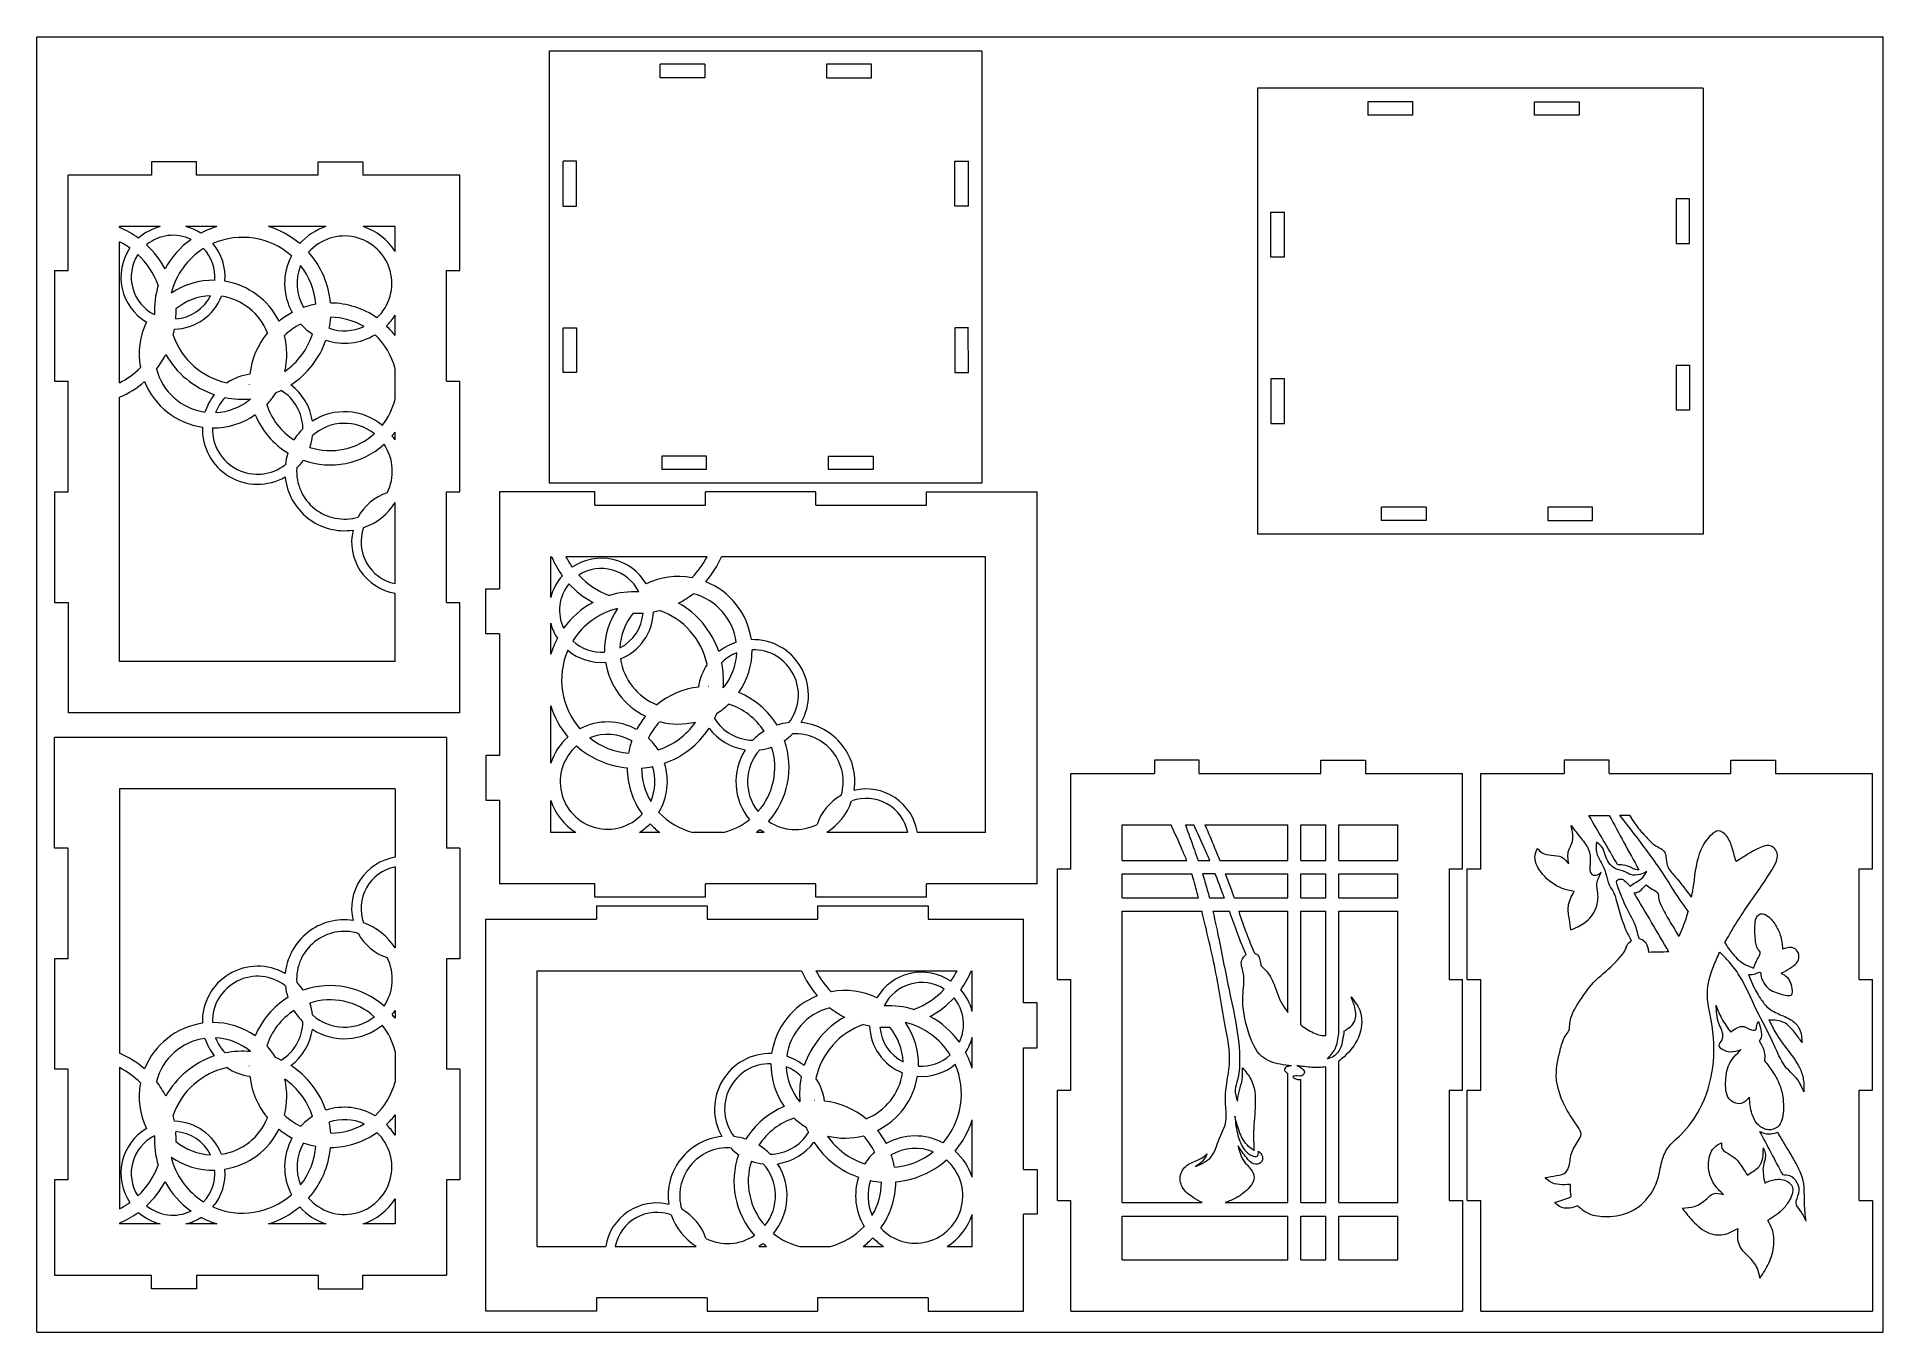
# Model space of a CAD drawing. Header units: millimetres. Extents: x 1000 to 1412, y 617 to 906.
import ezdxf

# ---------------------------------------------------------------- set-up
doc = ezdxf.new("R2010")
doc.units = ezdxf.units.MM

msp = doc.modelspace()

# ---------------------------------------------------------------- linework, layer by layer
at = {"color": 1, "lineweight": 5}
for p, q in [((999.73, 905.7), (1411.73, 905.7)), ((999.73, 616.7), (999.73, 905.7)), ((1411.73, 616.7), (1411.73, 905.7)), ((1272.11, 894.23), (1272.11, 794.78)), ((1371.56, 894.23), (1272.11, 894.23)), ((1371.56, 894.23), (1371.56, 794.78)), ((1306.76, 891.23), (1296.76, 891.23)), ((1296.76, 891.23), (1296.76, 888.23)), ((1306.76, 888.23), (1306.76, 891.23)), ((1333.91, 888.23), (1333.91, 891.23)), ((1333.91, 891.23), (1343.91, 891.23)), ((1343.91, 891.23), (1343.91, 888.23)), ((1306.76, 888.23), (1296.76, 888.23)), ((1343.91, 888.23), (1333.91, 888.23)), ((1368.56, 869.58), (1365.56, 869.58)), ((1365.56, 869.58), (1365.56, 859.58)), ((1368.56, 859.58), (1368.56, 869.58)), ((1275.11, 856.58), (1275.11, 866.58)), ((1275.11, 866.58), (1278.11, 866.58)), ((1278.11, 856.58), (1278.11, 866.58)), ((1365.56, 859.58), (1368.56, 859.58)), ((1278.11, 856.58), (1275.11, 856.58)), ((1365.56, 832.42), (1368.56, 832.42)), ((1365.56, 832.42), (1365.56, 822.42)), ((1368.56, 832.42), (1368.56, 822.42)), ((1278.11, 829.42), (1275.11, 829.42)), ((1275.11, 829.42), (1275.11, 819.42)), ((1278.11, 819.42), (1278.11, 829.42)), ((1368.56, 822.42), (1365.56, 822.42)), ((1275.11, 819.42), (1278.11, 819.42)), ((1299.76, 797.78), (1299.76, 800.78)), ((1309.76, 800.78), (1299.76, 800.78)), ((1309.76, 800.78), (1309.76, 797.78)), ((1336.91, 800.78), (1336.91, 797.78)), ((1346.91, 800.78), (1336.91, 800.78)), ((1346.91, 797.78), (1346.91, 800.78)), ((1309.76, 797.78), (1299.76, 797.78)), ((1336.91, 797.78), (1346.91, 797.78)), ((1371.56, 794.78), (1272.11, 794.78)), ((1259.1, 744.35), (1249.1, 744.35)), ((1249.1, 744.35), (1249.1, 741.35)), ((1259.1, 741.35), (1259.1, 744.35)), ((1286.25, 741.35), (1286.25, 744.35)), ((1286.25, 744.35), (1296.25, 744.35)), ((1296.25, 744.35), (1296.25, 741.35)), ((1350.58, 744.35), (1340.58, 744.35)), ((1340.58, 744.35), (1340.58, 741.35)), ((1350.58, 741.35), (1350.58, 744.35)), ((1377.73, 741.35), (1377.73, 744.35)), ((1377.73, 744.35), (1387.73, 744.35)), ((1387.73, 744.35), (1387.73, 741.35)), ((1230.45, 720.05), (1230.45, 741.35)), ((1230.45, 741.35), (1249.1, 741.35)), ((1259.1, 741.35), (1286.25, 741.35)), ((1296.25, 741.35), (1317.9, 741.35)), ((1317.9, 720.05), (1317.9, 741.35)), ((1321.93, 741.35), (1340.58, 741.35)), ((1321.93, 720.05), (1321.93, 741.35)), ((1350.58, 741.35), (1377.73, 741.35)), ((1387.73, 741.35), (1409.38, 741.35)), ((1409.38, 720.05), (1409.38, 741.35)), ((1241.92, 729.88), (1252.79, 729.88)), ((1241.92, 721.93), (1241.92, 729.88)), ((1256.02, 729.88), (1257.92, 729.88)), ((1260.4, 729.88), (1278.87, 729.88)), ((1278.87, 721.93), (1278.87, 729.88)), ((1281.76, 721.93), (1281.76, 729.88)), ((1281.76, 729.88), (1287.38, 729.88)), ((1287.38, 721.93), (1287.38, 729.88)), ((1290.27, 721.93), (1290.27, 729.88)), ((1290.27, 729.88), (1303.43, 729.88)), ((1303.43, 721.93), (1303.43, 729.88)), ((1241.92, 721.93), (1256.34, 721.93)), ((1258.85, 721.93), (1261.46, 721.93)), ((1263.74, 721.93), (1278.87, 721.93)), ((1281.76, 721.93), (1287.38, 721.93)), ((1290.27, 721.93), (1303.43, 721.93)), ((1227.45, 695.38), (1227.45, 720.05)), ((1227.45, 720.05), (1230.45, 720.05)), ((1241.92, 718.92), (1257.44, 718.92)), ((1241.92, 713.6), (1241.92, 718.92)), ((1262.68, 718.92), (1259.84, 718.92)), ((1264.94, 718.92), (1278.87, 718.92)), ((1278.87, 713.6), (1278.87, 718.92)), ((1281.76, 718.92), (1287.38, 718.92)), ((1281.76, 713.6), (1281.76, 718.92)), ((1287.38, 713.6), (1287.38, 718.92)), ((1290.27, 718.92), (1303.43, 718.92)), ((1290.27, 713.6), (1290.27, 718.92)), ((1303.43, 713.6), (1303.43, 718.92)), ((1314.9, 720.05), (1317.9, 720.05)), ((1314.9, 720.05), (1314.9, 695.38)), ((1318.93, 720.05), (1321.93, 720.05)), ((1318.93, 695.38), (1318.93, 720.05)), ((1406.38, 720.05), (1409.38, 720.05)), ((1406.38, 695.38), (1406.38, 720.05)), ((1241.92, 713.6), (1258.98, 713.6)), ((1261.39, 713.6), (1264.74, 713.6)), ((1266.9, 713.6), (1278.87, 713.6)), ((1281.76, 713.6), (1287.38, 713.6)), ((1290.27, 713.6), (1303.43, 713.6)), ((1241.92, 710.59), (1259.71, 710.59)), ((1241.92, 645.6), (1241.92, 710.59)), ((1262.14, 710.59), (1265.86, 710.59)), ((1267.92, 710.59), (1278.87, 710.59)), ((1278.87, 688.04), (1278.87, 710.59)), ((1281.76, 710.59), (1287.38, 710.59)), ((1281.76, 685.23), (1281.76, 710.59)), ((1287.38, 682.84), (1287.38, 710.59)), ((1290.27, 710.59), (1303.43, 710.59)), ((1290.27, 683.37), (1290.27, 710.59)), ((1303.43, 645.6), (1303.43, 710.59)), ((1227.45, 695.38), (1230.45, 695.38)), ((1230.45, 670.7), (1230.45, 695.38)), ((1314.9, 695.38), (1317.9, 695.38)), ((1317.9, 670.7), (1317.9, 695.38)), ((1318.93, 695.38), (1321.93, 695.38)), ((1321.93, 670.7), (1321.93, 695.38)), ((1406.38, 695.38), (1409.38, 695.38)), ((1409.38, 670.7), (1409.38, 695.38)), ((1287.38, 645.6), (1287.38, 675.88)), ((1290.27, 645.6), (1290.27, 677.17)), ((1278.87, 645.6), (1278.87, 674.43)), ((1281.76, 645.6), (1281.76, 673.03)), ((1227.45, 646.03), (1227.45, 670.7)), ((1227.45, 670.7), (1230.45, 670.7)), ((1314.9, 670.7), (1317.9, 670.7)), ((1314.9, 670.7), (1314.9, 646.03)), ((1318.93, 646.03), (1318.93, 670.7)), ((1318.93, 670.7), (1321.93, 670.7)), ((1406.38, 646.03), (1406.38, 670.7)), ((1406.38, 670.7), (1409.38, 670.7)), ((1227.45, 646.03), (1230.45, 646.03)), ((1230.45, 621.35), (1230.45, 646.03)), ((1241.92, 645.6), (1259.74, 645.6)), ((1264.92, 645.6), (1278.87, 645.6)), ((1281.76, 645.6), (1287.38, 645.6)), ((1290.27, 645.6), (1303.43, 645.6)), ((1314.9, 646.03), (1317.9, 646.03)), ((1317.9, 646.03), (1317.9, 621.35)), ((1318.93, 646.03), (1321.93, 646.03)), ((1321.93, 621.35), (1321.93, 646.03)), ((1406.38, 646.03), (1409.38, 646.03)), ((1409.38, 646.03), (1409.38, 621.35)), ((1241.92, 632.83), (1241.92, 642.59)), ((1241.92, 642.59), (1278.87, 642.59)), ((1278.87, 632.83), (1278.87, 642.59)), ((1281.76, 632.83), (1281.76, 642.59)), ((1281.76, 642.59), (1287.38, 642.59)), ((1287.38, 632.83), (1287.38, 642.59)), ((1290.27, 632.83), (1290.27, 642.59)), ((1290.27, 642.59), (1303.43, 642.59)), ((1303.43, 632.83), (1303.43, 642.59)), ((1241.92, 632.83), (1278.87, 632.83)), ((1281.76, 632.83), (1287.38, 632.83)), ((1290.27, 632.83), (1303.43, 632.83)), ((1230.45, 621.35), (1314.9, 621.35)), ((1230.45, 621.35), (1317.9, 621.35)), ((1321.93, 621.35), (1409.38, 621.35)), ((999.73, 616.7), (1411.73, 616.7))]:
    msp.add_line(p, q, dxfattribs=at)
at = {"lineweight": 5}
for p, q in [((1114.14, 902.59), (1210.59, 902.59)), ((1114.14, 806.14), (1114.14, 902.59)), ((1210.59, 902.59), (1210.59, 806.14)), ((1138.79, 896.59), (1138.79, 899.59)), ((1148.79, 899.59), (1138.79, 899.59)), ((1148.79, 899.59), (1148.79, 896.59)), ((1175.94, 899.59), (1175.94, 896.59)), ((1185.94, 899.59), (1175.94, 899.59)), ((1185.94, 896.59), (1185.94, 899.59)), ((1148.79, 896.59), (1138.79, 896.59)), ((1175.94, 896.59), (1185.94, 896.59)), ((1035.31, 877.86), (1025.31, 877.86)), ((1025.31, 877.86), (1025.31, 874.86)), ((1035.31, 874.86), (1035.31, 877.86)), ((1062.47, 874.86), (1062.47, 877.86)), ((1062.47, 877.86), (1072.47, 877.86)), ((1072.47, 877.86), (1072.47, 874.86)), ((1120.14, 877.95), (1117.14, 877.95)), ((1117.14, 867.95), (1117.14, 877.95)), ((1120.14, 867.95), (1120.14, 877.95)), ((1204.59, 867.95), (1204.59, 877.95)), ((1204.59, 877.95), (1207.59, 877.95)), ((1207.59, 867.95), (1207.59, 877.95)), ((1006.67, 853.55), (1006.67, 874.86)), ((1025.31, 874.86), (1006.67, 874.86)), ((1062.47, 874.86), (1035.31, 874.86)), ((1094.12, 874.86), (1072.47, 874.86)), ((1094.12, 853.55), (1094.12, 874.86)), ((1117.14, 867.95), (1120.14, 867.95)), ((1207.59, 867.95), (1204.59, 867.95)), ((1027.26, 863.38), (1018.14, 863.38)), ((1018.14, 863.19), (1018.14, 863.38)), ((1039.86, 863.38), (1032.94, 863.38)), ((1064.2, 863.38), (1051.42, 863.38)), ((1079.64, 863.38), (1072.5, 863.38)), ((1079.64, 857.81), (1079.64, 863.38)), ((1018.14, 828.51), (1018.14, 860)), ((1003.67, 853.55), (1006.67, 853.55)), ((1003.67, 853.55), (1003.67, 828.88)), ((1091.12, 828.88), (1091.12, 853.55)), ((1091.12, 853.55), (1094.12, 853.55)), ((1079.64, 839.05), (1079.64, 843.59)), ((1117.14, 840.79), (1120.14, 840.79)), ((1117.14, 830.79), (1117.14, 840.79)), ((1120.14, 840.79), (1120.14, 830.79)), ((1207.59, 840.79), (1204.59, 840.79)), ((1204.59, 840.79), (1204.59, 830.79)), ((1207.59, 830.79), (1207.53, 840.79)), ((1003.67, 828.88), (1006.67, 828.88)), ((1006.67, 804.2), (1006.67, 828.88)), ((1079.64, 824.88), (1079.64, 831.65)), ((1091.12, 828.88), (1094.12, 828.88)), ((1094.12, 804.2), (1094.12, 828.88)), ((1120.14, 830.79), (1117.14, 830.79)), ((1204.59, 830.79), (1207.59, 830.79)), ((1018.14, 766.33), (1018.14, 825.32)), ((1079.64, 815.77), (1079.64, 817.48)), ((1149.19, 812.14), (1139.19, 812.14)), ((1139.19, 812.14), (1139.19, 809.14)), ((1149.19, 809.14), (1149.19, 812.14)), ((1176.35, 809.14), (1176.35, 812.14)), ((1176.35, 812.14), (1186.35, 812.14)), ((1186.35, 812.14), (1186.35, 809.14)), ((1149.19, 809.14), (1139.19, 809.14)), ((1186.35, 809.14), (1176.35, 809.14)), ((1003.67, 804.2), (1006.67, 804.2)), ((1003.67, 804.2), (1003.67, 779.53)), ((1091.12, 779.53), (1091.12, 804.2)), ((1091.12, 804.2), (1094.12, 804.2)), ((1124.23, 804.19), (1102.93, 804.19)), ((1102.93, 804.19), (1102.93, 782.54)), ((1210.59, 806.14), (1114.14, 806.14)), ((1124.23, 801.19), (1124.23, 804.19)), ((1148.91, 801.19), (1148.91, 804.19)), ((1173.58, 804.19), (1148.91, 804.19)), ((1173.58, 801.19), (1173.58, 804.19)), ((1198.25, 801.19), (1198.25, 804.19)), ((1198.25, 804.19), (1222.93, 804.19)), ((1222.93, 716.74), (1222.93, 804.19)), ((1222.93, 716.74), (1222.93, 804.19)), ((1079.64, 783.73), (1079.64, 801.8)), ((1124.23, 801.19), (1148.91, 801.19)), ((1173.58, 801.19), (1198.25, 801.19)), ((1114.4, 780.59), (1114.4, 789.71)), ((1114.6, 789.71), (1114.4, 789.71)), ((1149.28, 789.71), (1117.79, 789.71)), ((1211.45, 789.71), (1152.47, 789.71)), ((1211.45, 728.21), (1211.45, 789.71)), ((1003.67, 779.53), (1006.67, 779.53)), ((1006.67, 779.53), (1006.67, 754.86)), ((1079.64, 766.33), (1079.64, 781.58)), ((1091.12, 779.53), (1094.12, 779.53)), ((1094.12, 754.86), (1094.12, 779.53)), ((1099.93, 772.54), (1099.93, 782.54)), ((1099.93, 782.54), (1102.93, 782.54)), ((1114.4, 767.99), (1114.4, 774.91)), ((1102.93, 772.54), (1099.93, 772.54)), ((1102.93, 772.54), (1102.93, 745.38)), ((1079.64, 766.33), (1018.14, 766.33)), ((1094.12, 754.86), (1006.67, 754.86)), ((1094.12, 754.86), (1006.67, 754.86)), ((1114.4, 743.66), (1114.4, 756.43)), ((1091.12, 749.36), (1003.67, 749.36)), ((1003.67, 724.69), (1003.67, 749.36)), ((1091.12, 749.36), (1006.67, 749.36)), ((1091.12, 749.36), (1091.12, 724.69)), ((1102.93, 745.38), (1099.93, 745.38)), ((1099.93, 745.38), (1099.93, 735.38)), ((1079.64, 737.89), (1018.14, 737.89)), ((1018.14, 737.89), (1018.14, 678.9)), ((1079.64, 737.89), (1079.64, 722.64)), ((1099.93, 735.38), (1102.93, 735.38)), ((1102.93, 735.38), (1102.93, 716.74)), ((1114.4, 728.21), (1114.4, 735.35)), ((1119.98, 728.21), (1114.4, 728.21)), ((1138.73, 728.21), (1134.19, 728.21)), ((1152.91, 728.21), (1146.14, 728.21)), ((1162.01, 728.21), (1160.31, 728.21)), ((1194.06, 728.21), (1175.98, 728.21)), ((1211.45, 728.21), (1196.21, 728.21)), ((1006.67, 724.69), (1003.67, 724.69)), ((1006.67, 700.01), (1006.67, 724.69)), ((1094.12, 724.69), (1091.12, 724.69)), ((1094.12, 724.69), (1094.12, 700.01)), ((1079.64, 720.49), (1079.64, 702.41)), ((1124.23, 716.74), (1102.93, 716.74)), ((1124.23, 713.74), (1124.23, 716.74)), ((1148.91, 713.74), (1124.23, 713.74)), ((1148.91, 713.74), (1148.91, 716.74)), ((1173.58, 716.74), (1148.91, 716.74)), ((1173.58, 713.74), (1173.58, 716.74)), ((1198.25, 713.74), (1173.58, 713.74)), ((1198.25, 713.74), (1198.25, 716.74)), ((1222.93, 716.74), (1198.25, 716.74)), ((1099.93, 621.35), (1099.93, 708.81)), ((1099.93, 621.35), (1099.93, 708.81)), ((1099.93, 708.81), (1124.6, 708.81)), ((1124.6, 711.81), (1149.28, 711.81)), ((1124.6, 711.81), (1124.6, 708.81)), ((1149.28, 711.81), (1149.28, 708.81)), ((1149.28, 708.81), (1173.95, 708.81)), ((1173.95, 711.81), (1198.62, 711.81)), ((1173.95, 711.81), (1173.95, 708.81)), ((1198.62, 711.81), (1198.62, 708.81)), ((1198.62, 708.81), (1219.93, 708.81)), ((1219.93, 690.16), (1219.93, 708.81)), ((1006.67, 700.01), (1003.67, 700.01)), ((1003.67, 700.01), (1003.67, 675.34)), ((1094.12, 700.01), (1091.12, 700.01)), ((1091.12, 700.01), (1091.12, 675.34)), ((1111.4, 635.83), (1111.4, 697.33)), ((1111.4, 697.33), (1170.39, 697.33)), ((1173.58, 697.33), (1205.07, 697.33)), ((1208.26, 697.33), (1208.45, 697.33)), ((1208.45, 688.21), (1208.45, 697.33)), ((1079.64, 688.44), (1079.64, 686.74)), ((1222.93, 690.16), (1219.93, 690.16)), ((1222.93, 680.16), (1222.93, 690.16)), ((1208.45, 675.61), (1208.45, 682.53)), ((1219.93, 653), (1219.93, 680.16)), ((1219.93, 680.16), (1222.93, 680.16)), ((1018.14, 675.71), (1018.14, 644.22)), ((1079.64, 679.34), (1079.64, 672.57)), ((1006.67, 675.34), (1003.67, 675.34)), ((1006.67, 650.66), (1006.67, 675.34)), ((1094.12, 675.34), (1091.12, 675.34)), ((1094.12, 675.34), (1094.12, 650.66)), ((1079.64, 665.16), (1079.64, 660.62)), ((1208.45, 651.28), (1208.45, 664.05)), ((1219.93, 653), (1222.93, 653)), ((1222.93, 653), (1222.93, 643)), ((1006.67, 650.66), (1003.67, 650.66)), ((1003.67, 650.66), (1003.67, 629.36)), ((1094.12, 650.66), (1091.12, 650.66)), ((1091.12, 650.66), (1091.12, 629.36)), ((1079.64, 646.41), (1079.64, 640.83)), ((1208.45, 635.83), (1208.45, 642.97)), ((1219.93, 621.35), (1219.93, 643)), ((1222.93, 643), (1219.93, 643)), ((1018.14, 641.03), (1018.14, 640.83)), ((1027.26, 640.83), (1018.14, 640.83)), ((1039.86, 640.83), (1032.94, 640.83)), ((1064.2, 640.83), (1051.42, 640.83)), ((1079.64, 640.83), (1072.5, 640.83)), ((1111.4, 635.83), (1126.65, 635.83)), ((1128.8, 635.83), (1146.88, 635.83)), ((1160.85, 635.83), (1162.55, 635.83)), ((1169.95, 635.83), (1176.72, 635.83)), ((1184.12, 635.83), (1188.66, 635.83)), ((1202.88, 635.83), (1208.45, 635.83)), ((1003.67, 629.36), (1025.31, 629.36)), ((1025.31, 626.36), (1025.31, 629.36)), ((1035.31, 626.36), (1025.31, 626.36)), ((1035.31, 629.36), (1062.47, 629.36)), ((1035.31, 629.36), (1035.31, 626.36)), ((1062.47, 629.36), (1062.47, 626.36)), ((1062.47, 626.36), (1072.47, 626.36)), ((1072.47, 629.36), (1091.12, 629.36)), ((1072.47, 626.36), (1072.47, 629.36)), ((1124.6, 624.35), (1124.6, 621.35)), ((1149.28, 624.35), (1124.6, 624.35)), ((1149.28, 624.35), (1149.28, 621.35)), ((1173.95, 624.35), (1173.95, 621.35)), ((1198.62, 624.35), (1173.95, 624.35)), ((1198.62, 624.35), (1198.62, 621.35)), ((1124.6, 621.35), (1099.93, 621.35)), ((1149.28, 621.35), (1173.95, 621.35)), ((1198.62, 621.35), (1219.93, 621.35))]:
    msp.add_line(p, q, dxfattribs=at)
for centre, radius, start, end in [((1010.27, 844.25), 20.51, 53.7935, 67.4226), ((1030.1, 852.1), 11.63, 104.1236, 131.5984), ((1030.1, 852.1), 9.33, 64.5276, 129.3688), ((1030.1, 852.1), 11.63, 57.5422, 75.8764), ((1045.64, 844.55), 19.7, 107.0624, 118.1614), ((1045.64, 844.55), 19.7, 49.7074, 72.9376), ((1068.35, 850.7), 13.34, 108.136, 138.3163), ((1068.35, 850.7), 10.58, 313.2776, 139.0094), ((1068.35, 850.7), 13.34, 32.1866, 71.864), ((1010.27, 844.25), 17.6, 54.6193, 63.4295), ((1030.1, 852.1), 11.63, 146.0129, 239.438), ((1030.1, 852.1), 9.33, 147.2928, 243.6051), ((1010.27, 844.25), 17.6, 20.0915, 47.0795), ((1010.27, 844.25), 20.51, 28.2452, 47.2568), ((1045.64, 844.55), 19.7, 125.8136, 151.4651), ((1045.64, 844.55), 16.43, 122.0665, 166.0582), ((1030.1, 852.1), 9.33, 355.6035, 43.0107), ((1045.64, 844.55), 16.43, 48.5641, 113.7984), ((1030.1, 852.1), 11.63, 355.4173, 39.9742), ((1045.64, 844.55), 19.7, 5.1761, 41.6369), ((1068.35, 850.7), 13.34, 152.5083, 209.0837), ((1068.35, 850.7), 10.58, 157.8103, 210.5383), ((1045.64, 844.55), 16.43, 5.2363, 38.1573), ((1045.64, 844.55), 19.7, 163.0214, 182.319), ((1039.02, 834.92), 16.47, 88.6722, 124.4511), ((1039.02, 834.92), 16.47, 26.5074, 80.6546), ((1030.1, 852.1), 11.63, 271.5885, 338.4539), ((1030.1, 852.1), 9.33, 273.8181, 333.6195), ((1010.27, 844.25), 20.51, 355.9301, 2.1592), ((1039.02, 834.92), 13.05, 92.4684, 129.2594), ((1039.02, 834.92), 13.05, 21.4146, 81.6315), ((1065.16, 828.26), 18.06, 100.0802, 109.1303), ((1065.16, 828.26), 18.06, 54.6856, 89.668), ((1039.02, 834.92), 16.47, 154.2007, 190.507), ((1065.16, 828.26), 18.06, 117.9767, 129.1377), ((1065.16, 828.26), 14.87, 116.2381, 133.3119), ((1068.35, 850.7), 13.34, 222.961, 237.8184), ((1045.64, 844.55), 19.7, 348.6898, 355.9008), ((1068.35, 850.7), 10.58, 251.3173, 294.4302), ((1065.16, 828.26), 14.87, 59.4351, 89.4816), ((1068.35, 850.7), 13.34, 314.7322, 327.8134), ((1065.16, 828.26), 18.06, 36.6799, 45.8393), ((1010.27, 844.25), 20.51, 345.5865, 349.3934), ((1045.64, 844.55), 16.43, 199.1865, 257.7288), ((1065.16, 828.26), 18.06, 140.7731, 173.1037), ((1039.02, 834.92), 16.47, 346.4952, 14.6537), ((1045.64, 844.55), 16.43, 304.8881, 341.7626), ((1045.64, 844.55), 19.7, 303.19, 340.6193), ((1068.35, 850.7), 13.34, 252.0104, 300.8549), ((1065.16, 828.26), 14.87, 13.1572, 47.5779), ((1010.27, 844.25), 20.51, 321.8743, 332.7051), ((1045.64, 844.55), 19.7, 209.4851, 251.2602), ((1010.27, 844.25), 17.6, 296.5705, 315.5037), ((1010.27, 844.25), 20.51, 292.5774, 311.0387), ((1039.02, 834.92), 16.47, 201.8665, 261.706), ((1039.02, 834.92), 13.05, 194.7741, 262.1149), ((1048.98, 818.21), 12.34, 98.1486, 123.5908), ((1065.16, 828.26), 18.06, 180.2495, 180.4475), ((1048.98, 818.21), 12.34, 141.558, 162.1768), ((1048.98, 818.21), 10.09, 135.8898, 158.6809), ((1039.02, 834.92), 13.05, 272.4798, 310.0165), ((1045.64, 844.55), 19.7, 258.5721, 275.1535), ((1065.16, 828.26), 18.06, 190.6581, 190.6616), ((1039.02, 834.92), 16.47, 316.7774, 328.4051), ((1045.64, 844.55), 19.7, 292.0875, 295.8782), ((1048.98, 818.21), 10.09, 0.3372, 58.5605), ((1048.98, 818.21), 12.34, 8.1803, 52.8922), ((1065.16, 828.26), 14.87, 321.581, 346.8428), ((1039.02, 834.92), 16.47, 269.5729, 304.9238), ((1065.16, 828.26), 18.06, 202.2934, 238.4973), ((1065.16, 828.26), 14.87, 198.1192, 237.0597), ((1068.36, 808.79), 13.27, 50.4206, 122.6277), ((1048.98, 818.21), 12.34, 178.117, 299.9489), ((1048.98, 818.21), 10.09, 178.6719, 307.792), ((1068.36, 808.79), 13.27, 134.4103, 148.22), ((1065.16, 828.26), 14.87, 252.2244, 311.5623), ((1048.98, 818.21), 12.34, 340.5361, 353.2295), ((1068.36, 808.79), 10.68, 51.3558, 131.7746), ((1065.16, 828.26), 18.06, 320.1433, 323.3201), ((1068.36, 808.79), 13.27, 31.7514, 36.5223), ((1068.36, 808.79), 13.27, 162.1184, 173.7189), ((1065.16, 828.26), 18.06, 250.5943, 311.7771), ((1068.36, 808.79), 10.68, 333.146, 34.2047), ((1068.36, 808.79), 10.68, 176.3546, 286.4548), ((1048.98, 818.21), 12.34, 314.8998, 325.5494), ((1068.36, 808.79), 13.27, 185.5015, 278.2971), ((1081.52, 792.99), 11.56, 108.3232, 151.2776), ((1068.36, 808.79), 13.27, 288.8748, 328.2486), ((1081.52, 792.99), 11.56, 166.6596, 260.6458), ((1081.52, 792.99), 9.45, 159.9229, 258.5242), ((1133.53, 797.59), 20.51, 202.5774, 216.2065), ((1133.53, 797.59), 17.6, 206.5705, 215.3807), ((1125.68, 777.75), 11.63, 30.562, 123.9871), ((1125.68, 777.75), 9.33, 26.3949, 122.7072), ((1133.53, 797.59), 17.6, 314.4963, 333.4295), ((1133.53, 797.59), 20.51, 318.9613, 337.4226), ((1125.68, 777.75), 11.63, 138.4016, 165.8764), ((1125.68, 777.75), 9.33, 140.6312, 205.4724), ((1133.53, 797.59), 20.51, 222.7432, 241.7548), ((1133.53, 797.59), 17.6, 222.9205, 249.9085), ((1142.87, 768.84), 16.47, 79.493, 115.7993), ((1142.87, 768.84), 16.47, 8.294, 68.1335), ((1133.24, 762.21), 19.7, 118.5349, 144.1864), ((1133.24, 762.21), 19.7, 87.681, 106.9786), ((1133.53, 797.59), 20.51, 297.2949, 308.1257), ((1133.24, 762.21), 19.7, 18.7398, 60.5149), ((1142.87, 768.84), 13.05, 7.8851, 75.2259), ((1125.68, 777.75), 11.63, 194.1236, 212.4578), ((1133.24, 762.21), 16.43, 103.9418, 147.9335), ((1142.87, 768.84), 16.47, 145.5489, 181.3278), ((1125.68, 777.75), 9.33, 296.3805, 356.1819), ((1142.87, 768.84), 13.05, 140.7406, 177.5316), ((1125.68, 777.75), 11.63, 291.5461, 358.4115), ((1133.53, 797.59), 20.51, 267.8408, 274.0699), ((1133.53, 797.59), 20.51, 280.6066, 284.4135), ((1133.24, 762.21), 16.43, 12.2712, 70.8135), ((1133.24, 762.21), 19.7, 151.8386, 162.9376), ((1125.68, 777.75), 9.33, 226.9893, 274.3965), ((1159.57, 758.87), 12.34, 107.8232, 128.442), ((1159.57, 758.87), 12.34, 330.0511, 91.883), ((1133.24, 762.21), 16.43, 156.2016, 221.4359), ((1125.68, 777.75), 11.63, 230.0258, 274.5827), ((1142.87, 768.84), 13.05, 188.3685, 248.5854), ((1159.57, 758.87), 10.09, 111.3191, 134.1102), ((1142.87, 768.84), 13.05, 319.9835, 357.5202), ((1142.87, 768.84), 16.47, 325.0762, 0.4271), ((1159.57, 758.87), 10.09, 322.208, 91.3281), ((1142.87, 768.84), 16.47, 189.3454, 243.4926), ((1159.57, 758.87), 12.34, 146.4092, 171.8514), ((1133.24, 762.21), 19.7, 354.8465, 11.4279), ((1149.52, 742.69), 18.06, 96.8963, 129.2269), ((1149.52, 742.69), 18.06, 89.5525, 89.7505), ((1149.52, 742.69), 18.06, 79.3384, 79.3419), ((1149.52, 742.69), 18.06, 31.5027, 67.7066), ((1133.24, 762.21), 19.7, 197.0624, 220.2926), ((1149.52, 742.69), 18.06, 140.8623, 152.0233), ((1133.24, 762.21), 19.7, 334.1218, 337.9125), ((1142.87, 768.84), 16.47, 301.5949, 313.2226), ((1149.52, 742.69), 14.87, 32.9403, 71.8808), ((1127.08, 739.5), 13.34, 60.9163, 117.4917), ((1127.08, 739.5), 10.58, 59.4617, 112.1897), ((1149.52, 742.69), 14.87, 136.6881, 153.7619), ((1133.24, 762.21), 16.43, 288.2374, 325.1119), ((1142.87, 768.84), 16.47, 255.3463, 283.5048), ((1133.24, 762.21), 19.7, 289.3807, 326.81), ((1159.57, 758.87), 12.34, 217.1078, 261.8197), ((1159.57, 758.87), 10.09, 211.4395, 269.6628), ((1168.99, 739.5), 13.27, 121.78, 135.5897), ((1168.99, 739.5), 13.27, 96.2811, 107.8816), ((1159.57, 758.87), 12.34, 304.4506, 315.1002), ((1168.99, 739.5), 10.68, 343.5452, 93.6454), ((1168.99, 739.5), 13.27, 351.7029, 84.4985), ((1127.08, 739.5), 13.34, 131.6837, 161.864), ((1127.08, 739.5), 10.58, 130.9906, 316.7224), ((1133.24, 762.21), 19.7, 228.3631, 264.8239), ((1133.24, 762.21), 16.43, 231.8427, 264.7637), ((1149.52, 742.69), 18.06, 160.8697, 169.9198), ((1127.08, 739.5), 13.34, 32.1816, 47.039), ((1168.99, 739.5), 13.27, 147.3723, 219.5794), ((1168.99, 739.5), 10.68, 138.2254, 218.6442), ((1149.52, 742.69), 14.87, 318.4377, 17.7756), ((1159.57, 758.87), 12.34, 276.7705, 289.4639), ((1149.52, 742.69), 18.06, 318.2229, 19.4057), ((1149.52, 742.69), 18.06, 180.332, 215.3144), ((1133.24, 762.21), 19.7, 274.0992, 281.3102), ((1149.52, 742.69), 14.87, 180.5184, 210.5649), ((1127.08, 739.5), 10.58, 335.5698, 18.6827), ((1127.08, 739.5), 13.34, 329.1451, 17.9896), ((1184.8, 726.33), 11.56, 9.3542, 103.3404), ((1127.08, 739.5), 13.34, 198.136, 237.8134), ((1184.8, 726.33), 11.56, 118.7224, 161.6768), ((1168.99, 739.5), 13.27, 301.7514, 341.1252), ((1184.8, 726.33), 9.45, 11.4758, 110.0771), ((1127.08, 739.5), 13.34, 302.1866, 315.2678), ((1149.52, 742.69), 18.06, 224.1607, 233.3201), ((1149.52, 742.69), 14.87, 222.4221, 256.8428), ((1149.52, 742.69), 14.87, 283.1572, 308.419), ((1168.99, 739.5), 10.68, 235.7953, 296.854), ((1149.52, 742.69), 18.06, 306.6799, 309.8567), ((1168.99, 739.5), 13.27, 233.4777, 238.2486), ((1081.52, 711.23), 11.56, 99.3542, 193.3404), ((1081.52, 711.23), 9.45, 101.4758, 200.0771), ((1068.36, 695.43), 13.27, 81.7029, 174.4985), ((1068.36, 695.43), 10.68, 73.5452, 183.6454), ((1081.52, 711.23), 11.56, 208.7224, 251.6768), ((1068.36, 695.43), 13.27, 31.7514, 71.1252), ((1048.98, 686), 12.34, 60.0511, 181.883), ((1068.36, 695.43), 10.68, 325.7953, 26.854), ((1189.33, 705.21), 20.51, 202.5774, 221.0387), ((1189.33, 705.21), 17.6, 206.5705, 225.5037), ((1197.18, 685.37), 11.63, 56.0129, 149.438), ((1189.33, 705.21), 17.6, 324.6193, 333.4295), ((1189.33, 705.21), 20.51, 323.7935, 337.4226), ((1048.98, 686), 10.09, 52.208, 181.3281), ((1068.36, 695.43), 13.27, 186.2811, 197.8816), ((1048.98, 686), 12.34, 34.4506, 45.1002), ((1065.16, 675.95), 18.06, 48.2229, 109.4057), ((1179.99, 676.45), 16.47, 64.2007, 100.507), ((1197.18, 685.37), 9.33, 57.2928, 153.6051), ((1189.33, 705.21), 17.6, 290.0915, 317.0795), ((1197.18, 685.37), 11.63, 14.1236, 41.5984), ((1065.16, 675.95), 18.06, 121.5027, 157.7066), ((1065.16, 675.95), 14.87, 122.9403, 161.8808), ((1068.36, 695.43), 13.27, 211.78, 225.5897), ((1065.16, 675.95), 14.87, 48.4377, 107.7756), ((1048.98, 686), 12.34, 6.7705, 19.4639), ((1068.36, 695.43), 13.27, 323.4777, 328.2486), ((1179.99, 676.45), 16.47, 111.8665, 171.706), ((1179.99, 676.45), 13.05, 104.7741, 172.1149), ((1189.33, 705.21), 20.51, 231.8743, 242.7051), ((1189.62, 669.83), 19.7, 73.0214, 92.319), ((1189.33, 705.21), 20.51, 298.2452, 317.2568), ((1197.18, 685.37), 9.33, 334.5276, 39.3688), ((1039.02, 669.3), 16.47, 98.294, 158.1335), ((1039.02, 669.3), 16.47, 55.0762, 90.4271), ((1048.98, 686), 10.09, 301.4395, 359.6628), ((1048.98, 686), 12.34, 307.1078, 351.8197), ((1068.36, 695.43), 13.27, 237.3723, 309.5794), ((1068.36, 695.43), 10.68, 228.2254, 308.6442), ((1065.16, 675.95), 14.87, 13.1572, 38.419), ((1065.16, 675.95), 18.06, 36.6799, 39.8567), ((1189.62, 669.83), 19.7, 119.4851, 161.2602), ((1189.62, 669.83), 16.43, 109.1865, 167.7288), ((1189.33, 705.21), 20.51, 255.5865, 259.3934), ((1197.18, 685.37), 11.63, 181.5885, 248.4539), ((1189.33, 705.21), 20.51, 265.9301, 272.1592), ((1197.18, 685.37), 9.33, 183.8181, 243.6195), ((1179.99, 676.45), 13.05, 2.4684, 39.2594), ((1189.62, 669.83), 16.43, 32.0665, 76.0582), ((1179.99, 676.45), 16.47, 358.6722, 34.4511), ((1189.62, 669.83), 19.7, 35.8136, 61.4651), ((1039.02, 669.3), 13.05, 97.8851, 165.2259), ((1048.98, 686), 12.34, 197.8232, 218.442), ((1039.02, 669.3), 13.05, 49.9835, 87.5202), ((1048.98, 686), 10.09, 201.3191, 224.1102), ((1039.02, 669.3), 16.47, 31.5949, 43.2226), ((1197.18, 685.37), 11.63, 327.5422, 345.8764), ((1010.27, 659.96), 20.51, 48.9613, 67.4226), ((1010.27, 659.96), 17.6, 44.4963, 63.4295), ((1045.64, 659.67), 19.7, 108.7398, 150.5149), ((1045.64, 659.67), 16.43, 102.2712, 160.8135), ((1045.64, 659.67), 19.7, 84.8465, 101.4279), ((1048.98, 686), 12.34, 236.4092, 261.8514), ((1065.16, 675.95), 18.06, 179.5525, 179.7505), ((1065.16, 675.95), 18.06, 169.3384, 169.3419), ((1045.64, 659.67), 19.7, 64.1218, 67.9125), ((1045.64, 659.67), 19.7, 19.3807, 56.81), ((1163.29, 666.49), 12.34, 88.117, 209.9489), ((1163.29, 666.49), 10.09, 88.6719, 217.792), ((1179.99, 676.45), 16.47, 179.5729, 214.9238), ((1179.99, 676.45), 13.05, 182.4798, 220.0165), ((1163.29, 666.49), 10.09, 45.8898, 68.6809), ((1163.29, 666.49), 12.34, 51.558, 72.1768), ((1197.18, 685.37), 11.63, 265.4173, 309.9742), ((1197.18, 685.37), 9.33, 265.6035, 313.0107), ((1189.62, 669.83), 16.43, 318.5641, 23.7984), ((1189.62, 669.83), 19.7, 17.0624, 28.1614), ((1039.02, 669.3), 16.47, 169.493, 205.7993), ((1010.27, 659.96), 20.51, 27.2949, 38.1257), ((1065.16, 675.95), 18.06, 186.8963, 219.2269), ((1039.02, 669.3), 16.47, 345.3463, 13.5048), ((1045.64, 659.67), 16.43, 18.2374, 55.1119), ((1065.16, 675.95), 14.87, 312.4221, 346.8428), ((1189.62, 669.83), 19.7, 168.5721, 185.1535), ((1163.29, 666.49), 12.34, 8.1486, 33.5908), ((1179.99, 676.45), 13.05, 291.4146, 351.6315), ((1179.99, 676.45), 16.47, 296.5074, 350.6546), ((1173.34, 650.31), 18.06, 100.6581, 100.6616), ((1173.34, 650.31), 18.06, 90.2495, 90.4475), ((1173.34, 650.31), 18.06, 50.7731, 83.1037), ((1010.27, 659.96), 20.51, 10.6066, 14.4135), ((1030.1, 652.11), 11.63, 21.5461, 88.4115), ((1039.02, 669.3), 13.05, 278.3685, 338.5854), ((1065.16, 675.95), 14.87, 226.6881, 243.7619), ((1068.35, 653.52), 13.34, 122.1816, 137.039), ((1068.35, 653.52), 13.34, 59.1451, 107.9896), ((1068.35, 653.52), 10.58, 65.5698, 108.6827), ((1045.64, 659.67), 19.7, 4.0992, 11.3102), ((1065.16, 675.95), 18.06, 314.1607, 323.3201), ((1173.34, 650.31), 18.06, 112.2934, 148.4973), ((1173.34, 650.31), 14.87, 108.1192, 147.0597), ((1179.99, 676.45), 16.47, 226.7774, 238.4051), ((1189.62, 669.83), 19.7, 319.7074, 342.9376), ((1030.1, 652.11), 11.63, 120.562, 213.9871), ((1030.1, 652.11), 9.33, 116.3949, 212.7072), ((1045.64, 659.67), 19.7, 177.681, 196.9786), ((1010.27, 659.96), 20.51, 357.8408, 4.0699), ((1030.1, 652.11), 9.33, 26.3805, 86.1819), ((1039.02, 669.3), 16.47, 279.3454, 333.4926), ((1065.16, 675.95), 18.06, 230.8623, 242.0233), ((1068.35, 653.52), 13.34, 150.9163, 207.4917), ((1068.35, 653.52), 10.58, 220.9906, 46.7224), ((1065.16, 675.95), 18.06, 270.332, 305.3144), ((1065.16, 675.95), 14.87, 270.5184, 300.5649), ((1068.35, 653.52), 13.34, 32.1866, 45.2678), ((1153.86, 647.12), 13.27, 95.5015, 188.2971), ((1153.86, 647.12), 13.27, 72.1184, 83.7189), ((1163.29, 666.49), 10.09, 270.3372, 328.5605), ((1189.62, 669.83), 19.7, 202.0875, 205.8782), ((1179.99, 676.45), 16.47, 256.4952, 284.6537), ((1189.62, 669.83), 16.43, 214.8881, 251.7626), ((1173.34, 650.31), 14.87, 26.2381, 43.3119), ((1173.34, 650.31), 18.06, 27.9767, 39.1377), ((1195.77, 647.12), 13.34, 62.5083, 119.0837), ((1045.64, 659.67), 16.43, 193.9418, 237.9335), ((1039.02, 669.3), 16.47, 235.5489, 271.3278), ((1039.02, 669.3), 13.05, 230.7406, 267.5316), ((1068.35, 653.52), 10.58, 149.4617, 202.1897), ((1045.64, 659.67), 16.43, 321.8427, 354.7637), ((1065.16, 675.95), 18.06, 250.8697, 259.9198), ((1045.64, 659.67), 19.7, 318.3631, 354.8239), ((1153.86, 647.12), 10.68, 86.3546, 196.4548), ((1163.29, 666.49), 12.34, 224.8998, 235.5494), ((1173.34, 650.31), 18.06, 160.5943, 221.7771), ((1153.86, 647.12), 13.27, 44.4103, 58.22), ((1163.29, 666.49), 12.34, 278.1803, 322.8922), ((1189.62, 669.83), 19.7, 213.19, 250.6193), ((1195.77, 647.12), 13.34, 132.961, 147.8184), ((1195.77, 647.12), 10.58, 223.2776, 49.0094), ((1195.77, 647.12), 10.58, 67.8103, 120.5383), ((1173.34, 650.31), 18.06, 10.0802, 19.1303), ((1189.62, 669.83), 16.43, 275.2363, 308.1573), ((1189.62, 669.83), 19.7, 275.1761, 311.6369), ((1195.77, 647.12), 13.34, 18.136, 48.3163), ((1010.27, 659.96), 17.6, 312.9205, 339.9085), ((1030.1, 652.11), 9.33, 316.9893, 4.3965), ((1030.1, 652.11), 11.63, 320.0258, 4.5827), ((1173.34, 650.31), 14.87, 162.2244, 221.5623), ((1163.29, 666.49), 12.34, 250.5361, 263.2295), ((1153.86, 647.12), 10.68, 321.3558, 41.7746), ((1153.86, 647.12), 13.27, 320.4206, 32.6277), ((1195.77, 647.12), 13.34, 162.0104, 210.8549), ((1010.27, 659.96), 20.51, 312.7432, 331.7548), ((1045.64, 659.67), 19.7, 208.5349, 234.1864), ((1045.64, 659.67), 16.43, 246.2016, 311.4359), ((1195.77, 647.12), 10.58, 161.3173, 204.4302), ((1189.62, 669.83), 19.7, 258.6898, 265.9008), ((1173.34, 650.31), 14.87, 329.4351, 359.4816), ((1173.34, 650.31), 18.06, 324.6856, 359.668), ((1010.27, 659.96), 17.6, 296.5705, 305.3807), ((1010.27, 659.96), 20.51, 292.5774, 306.2065), ((1030.1, 652.11), 11.63, 228.4016, 255.8764), ((1030.1, 652.11), 9.33, 230.6312, 295.4724), ((1045.64, 659.67), 19.7, 287.0624, 310.2926), ((1068.35, 653.52), 13.34, 221.6837, 251.864), ((1068.35, 653.52), 13.34, 288.136, 327.8134), ((1138.06, 633.95), 11.56, 76.6596, 170.6458), ((1138.06, 633.95), 9.45, 69.9229, 168.5242), ((1153.86, 647.12), 13.27, 198.8748, 238.2486), ((1138.06, 633.95), 11.56, 18.3232, 61.2776), ((1195.77, 647.12), 13.34, 302.1866, 341.864), ((1030.1, 652.11), 11.63, 284.1236, 302.4578), ((1045.64, 659.67), 19.7, 241.8386, 252.9376), ((1173.34, 650.31), 14.87, 231.581, 256.8428), ((1173.34, 650.31), 14.87, 283.1572, 317.5779), ((1153.86, 647.12), 10.68, 243.146, 304.2047), ((1153.86, 647.12), 13.27, 301.7514, 306.5223), ((1173.34, 650.31), 18.06, 230.1433, 233.3201), ((1173.34, 650.31), 18.06, 306.6799, 315.8393), ((1195.77, 647.12), 13.34, 224.7322, 237.8134)]:
    msp.add_arc(centre, radius, start, end, dxfattribs=at)
at = {"color": 1, "lineweight": 5}
for points, knots in [([(1256.34, 721.93), (1256.01, 722.74), (1254.9, 725.42), (1253.67, 728.05), (1252.79, 729.88)], [71.986135, 71.986135, 71.986135, 71.986135, 74.59726, 80.693571, 80.693571, 80.693571, 80.693571]), ([(1256.02, 729.88), (1256.7, 728.02), (1257.66, 725.38), (1258.58, 722.72), (1258.85, 721.93)], [1.232376, 1.232376, 1.232376, 1.232376, 7.165362, 9.671453, 9.671453, 9.671453, 9.671453]), ([(1261.46, 721.93), (1261.09, 722.83), (1259.95, 725.51), (1258.73, 728.14), (1257.92, 729.88)], [23.07893, 23.07893, 23.07893, 23.07893, 26.027142, 31.789211, 31.789211, 31.789211, 31.789211]), ([(1260.4, 729.88), (1261.12, 728.18), (1262.24, 725.53), (1263.35, 722.88), (1263.74, 721.93)], [0, 0, 0, 0, 5.543305, 8.625592, 8.625592, 8.625592, 8.625592]), ([(1341.61, 721.15), (1341.43, 722.2), (1341.15, 723.89), (1342.87, 726.44), (1342.42, 728.39), (1342.11, 729.71)], [0, 0, 0, 0, 3.057367, 4.901555, 8.726822, 8.726822, 8.726822, 8.726822]), ([(1342.11, 729.71), (1342.84, 728.77), (1344.21, 727), (1346.5, 724.17), (1346.35, 721.4), (1346.21, 718.89), (1347.83, 718.46), (1348.47, 718.99), (1348.83, 719.29)], [0, 0, 0, 0, 3.608847, 6.81112, 10.318776, 12.102973, 13.147053, 14.489167, 14.489167, 14.489167, 14.489167]), ([(1368.22, 710.63), (1367.62, 711.44), (1365.54, 714.3), (1362.81, 718.91), (1358.28, 725.21), (1355.08, 729.33), (1352.98, 732.01)], [1.012729, 1.012729, 1.012729, 1.012729, 4.037119, 11.613559, 17.073882, 27.281712, 27.281712, 27.281712, 27.281712]), ([(1355.13, 732.04), (1355.75, 731.05), (1356.92, 729.18), (1358.99, 727.1), (1360.51, 725.33), (1361.97, 724.73), (1363, 723.96), (1363.4, 722.56), (1363.35, 721.07), (1364.32, 719.33), (1366.01, 717.68), (1367.53, 715.57), (1368.55, 714.25), (1368.93, 713.77)], [0, 0, 0, 0, 3.487417, 6.585351, 8.822798, 10.342349, 11.278303, 12.56292, 14.490216, 15.649988, 18.406888, 21.56804, 23.416187, 23.416187, 23.416187, 23.416187]), ([(1347.75, 725.98), (1347.68, 725.22), (1347.54, 723.6), (1348.89, 721.47), (1349.91, 719.19), (1350.3, 716.68), (1351.72, 714.83), (1352.42, 712.03), (1353.22, 709.34), (1354.28, 706.38), (1355.09, 704.86), (1355.53, 704.03)], [0, 0, 0, 0, 2.225128, 4.751277, 7.270442, 9.761323, 12.210586, 14.05565, 18.329108, 20.667403, 23.477886, 23.477886, 23.477886, 23.477886]), ([(1358.99, 719.45), (1358.51, 719.22), (1357.38, 718.69), (1355.53, 718.49), (1353.92, 719.69), (1351.28, 719.91), (1349.76, 722.46), (1349.28, 724.9), (1348.28, 725.6), (1347.75, 725.98)], [0, 0, 0, 0, 1.623984, 3.753802, 5.116073, 7.442974, 11.257774, 12.87149, 14.739506, 14.739506, 14.739506, 14.739506]), ([(1378.92, 721.68), (1378.64, 722.68), (1378.09, 724.64), (1377.26, 727.19), (1375.09, 729.05), (1372.65, 727.16), (1370.18, 723.37), (1369.68, 718.27), (1369.11, 714.7), (1368.93, 713.77)], [0, 0, 0, 0, 3.117515, 6.064571, 8.275067, 10.080029, 14.153278, 22.053311, 24.901633, 24.901633, 24.901633, 24.901633]), ([(1376.4, 703.59), (1376.56, 703.88), (1378.3, 706.99), (1381.78, 712.36), (1385.8, 717.83), (1389.15, 723.41), (1386.17, 725.71), (1383.34, 724.41), (1381.01, 723.01), (1379.45, 722.01), (1378.92, 721.68)], [79.06347, 79.06347, 79.06347, 79.06347, 80.076955, 89.697947, 97.563429, 102.866045, 104.453388, 107.39524, 111.084994, 112.947401, 112.947401, 112.947401, 112.947401]), ([(1342.77, 714.98), (1341.86, 715.18), (1339.18, 715.78), (1335.83, 718.29), (1333.59, 722.01), (1334.3, 724), (1334.53, 724.64)], [0, 0, 0, 0, 2.775228, 8.170654, 12.363879, 14.343386, 14.343386, 14.343386, 14.343386]), ([(1334.53, 724.64), (1334.88, 724.26), (1335.7, 723.34), (1337.78, 723.09), (1340.12, 722.97), (1341.14, 721.73), (1341.61, 721.15)], [0, 0, 0, 0, 1.509147, 3.577033, 6.036708, 8.178598, 8.178598, 8.178598, 8.178598]), ([(1352.48, 721.03), (1352.91, 721.03), (1353.95, 721.01), (1355.29, 720.56), (1356.36, 719.96), (1356.96, 719.9), (1357.2, 719.87)], [0.512123, 0.512123, 0.512123, 0.512123, 1.797131, 3.627062, 4.702907, 5.417846, 5.417846, 5.417846, 5.417846]), ([(1258.98, 713.6), (1258.6, 715.11), (1258.12, 716.89), (1257.54, 718.65), (1257.44, 718.92)], [63.236953, 63.236953, 63.236953, 63.236953, 67.909663, 68.787606, 68.787606, 68.787606, 68.787606]), ([(1259.84, 718.92), (1260.22, 717.73), (1260.75, 715.96), (1261.24, 714.18), (1261.39, 713.6)], [12.830886, 12.830886, 12.830886, 12.830886, 16.580221, 18.381536, 18.381536, 18.381536, 18.381536]), ([(1264.74, 713.6), (1264.58, 714.01), (1263.9, 715.79), (1263.22, 717.56), (1262.68, 718.92)], [14.129422, 14.129422, 14.129422, 14.129422, 15.444766, 19.841003, 19.841003, 19.841003, 19.841003]), ([(1264.94, 718.92), (1265.33, 717.93), (1266, 716.16), (1266.63, 714.37), (1266.9, 713.6)], [11.858777, 11.858777, 11.858777, 11.858777, 15.06567, 17.536546, 17.536546, 17.536546, 17.536546]), ([(1342.04, 706.44), (1343.09, 706.88), (1345.47, 707.9), (1347.95, 710.96), (1348.25, 714.26), (1347.61, 716.97), (1348.39, 718.45), (1348.83, 719.29)], [0, 0, 0, 0, 3.402884, 7.709286, 10.991774, 13.044202, 15.800041, 15.800041, 15.800041, 15.800041]), ([(1357.27, 704.48), (1357.04, 705.45), (1356.41, 708.11), (1354.22, 711.59), (1352.97, 714.91), (1352.3, 716.64), (1352.17, 717.53), (1352.92, 717.83), (1353.88, 717.72), (1354.59, 716.88), (1355.11, 716.38), (1355.31, 716.19)], [0, 0, 0, 0, 2.986776, 8.143076, 12.261667, 13.373525, 13.997438, 14.551661, 15.455213, 16.796757, 17.641091, 17.641091, 17.641091, 17.641091]), ([(1355.31, 716.19), (1355.7, 716.49), (1356.48, 717.07), (1357.99, 717.83), (1358.62, 718.85), (1358.99, 719.45)], [0.375885, 0.375885, 0.375885, 0.375885, 1.849692, 3.273766, 5.349134, 5.349134, 5.349134, 5.349134]), ([(1342.04, 706.44), (1341.95, 707.2), (1341.73, 708.95), (1341.13, 711.95), (1342.2, 713.92), (1342.77, 714.98)], [0, 0, 0, 0, 2.321804, 5.329386, 8.817798, 8.817798, 8.817798, 8.817798]), ([(1356.17, 714.73), (1356.58, 714.76), (1357.41, 714.91), (1358.18, 715.79), (1358.66, 716.31), (1358.84, 716.52)], [0.517135, 0.517135, 0.517135, 0.517135, 1.710068, 3.027906, 3.850954, 3.850954, 3.850954, 3.850954]), ([(1358.84, 716.52), (1359.26, 716.18), (1360.12, 715.5), (1361.6, 714.88), (1361.6, 713.17), (1362.55, 710.98), (1364.25, 708.12), (1365.55, 705.98), (1366.18, 704.96)], [0, 0, 0, 0, 1.679704, 3.377411, 4.046457, 6.553698, 10.463992, 14.051362, 14.051362, 14.051362, 14.051362]), ([(1258.31, 653.67), (1259.63, 654.25), (1262.3, 655.42), (1263.34, 659.81), (1265.5, 663.44), (1264.84, 667.65), (1265.07, 671.87), (1266.42, 677.81), (1264.62, 685.97), (1263, 697.14), (1260.93, 705.48), (1259.77, 710.37), (1259.71, 710.59)], [0, 0, 0, 0, 4.075017, 8.263023, 12.673896, 16.419754, 20.556693, 25.413851, 34.440791, 45.102518, 59.451252, 60.150878, 60.150878, 60.150878, 60.150878]), ([(1262.14, 710.59), (1262.52, 709), (1263.8, 703.19), (1265.84, 692.09), (1268.49, 681.17), (1267.99, 673.61), (1266.85, 670.68), (1267.36, 669.07), (1267.63, 668.21)], [21.474871, 21.474871, 21.474871, 21.474871, 26.386782, 39.308266, 55.451668, 59.628358, 61.920994, 64.545262, 64.545262, 64.545262, 64.545262]), ([(1269.57, 700.93), (1269.25, 701.72), (1267.99, 704.57), (1266.8, 708.01), (1266.04, 710.1), (1265.86, 710.59)], [0, 0, 0, 0, 4.252423, 9.356397, 10.924472, 10.924472, 10.924472, 10.924472]), ([(1267.92, 710.59), (1268.5, 708.9), (1269.57, 705.8), (1270.78, 702.75), (1271.34, 701.36)], [20.708426, 20.708426, 20.708426, 20.708426, 26.065695, 30.557793, 30.557793, 30.557793, 30.557793]), ([(1368.22, 710.63), (1368.08, 710.14), (1367.51, 708.22), (1366.75, 706.35), (1366.18, 704.96)], [28.126505, 28.126505, 28.126505, 28.126505, 29.676192, 34.164794, 34.164794, 34.164794, 34.164794]), ([(1382.79, 697.93), (1383, 698.43), (1383.39, 699.35), (1383.95, 700.39), (1384.52, 701.38), (1383.44, 702.47), (1383.15, 704.68), (1383.06, 707.15), (1383.3, 709.42), (1384.73, 710.33), (1386.43, 709.34), (1387.77, 707.61), (1389.03, 705.1), (1389.21, 703.21), (1389.31, 702.16)], [0, 0, 0, 0, 1.612752, 2.944889, 3.734991, 4.627836, 6.954606, 10.271097, 12.318182, 13.212927, 14.84904, 17.429598, 19.939391, 23.086469, 23.086469, 23.086469, 23.086469]), ([(1279.73, 676.14), (1278.88, 676.22), (1276.57, 676.42), (1272.13, 678.02), (1269.72, 684.28), (1268.32, 690.71), (1269.54, 695.98), (1268.07, 699.43), (1269.17, 700.53), (1269.57, 700.93)], [0, 0, 0, 0, 2.561504, 6.992813, 13.203952, 21.27734, 26.568482, 29.371107, 30.944581, 30.944581, 30.944581, 30.944581]), ([(1271.34, 701.36), (1271.63, 701.21), (1272.3, 700.89), (1272.72, 699.72), (1272.84, 698.9), (1272.9, 698.47)], [0, 0, 0, 0, 0.958181, 2.153024, 3.47368, 3.47368, 3.47368, 3.47368]), ([(1336.3, 651.18), (1337.13, 651.32), (1338.69, 651.57), (1340.87, 651.98), (1341.9, 653.98), (1341.87, 656.58), (1343.32, 658.81), (1344.68, 660.87), (1343.13, 663.3), (1340.48, 666.93), (1338.1, 673.24), (1339.51, 679.02), (1340.44, 682.53), (1341.74, 683.91), (1341.77, 685.11), (1341.96, 687.26), (1344.01, 690.6), (1346.96, 694.95), (1350.82, 697.89), (1353.15, 700.43), (1354.28, 701.88), (1354.55, 703.23), (1355.17, 703.74), (1355.53, 704.03)], [0, 0, 0, 0, 2.575934, 4.873401, 5.982948, 9.01297, 12.393702, 14.019234, 15.705327, 20.163549, 28.243924, 34.423877, 37.759327, 39.003367, 39.796184, 41.247742, 45.498918, 51.138598, 57.055603, 59.848792, 61.516292, 62.472547, 63.829471, 63.829471, 63.829471, 63.829471]), ([(1343.62, 644.87), (1344.26, 644.31), (1345.9, 642.85), (1350.03, 642.27), (1355.07, 642.9), (1359.4, 646.26), (1361.62, 650.56), (1362.13, 654.46), (1363.53, 658.17), (1367.49, 661.24), (1371.6, 667.07), (1374.39, 675.98), (1373.84, 684.84), (1371.98, 692.34), (1373.48, 697.52), (1374.78, 700.42), (1375.29, 701.46)], [0, 0, 0, 0, 2.507138, 6.481369, 11.950614, 17.438815, 22.147355, 26.095981, 29.216819, 33.711341, 40.750612, 50.393852, 61.032562, 67.078474, 73.190852, 76.664081, 76.664081, 76.664081, 76.664081]), ([(1359.48, 701.43), (1359.43, 701.75), (1359.31, 702.59), (1358.74, 703.94), (1357.75, 704.3), (1357.27, 704.48)], [0, 0, 0, 0, 0.98172, 2.556576, 4.030848, 4.030848, 4.030848, 4.030848]), ([(1394.01, 670.31), (1393.72, 671.06), (1392.85, 673.28), (1389.32, 675.92), (1387.11, 681.93), (1383.32, 688.45), (1380.71, 695.01), (1377.62, 699.16), (1376.02, 700.76), (1375.29, 701.46)], [0, 0, 0, 0, 2.391438, 7.072521, 12.564798, 21.17391, 29.795047, 33.548999, 36.594477, 36.594477, 36.594477, 36.594477]), ([(1376.4, 703.59), (1376.95, 702.69), (1378.23, 700.8), (1380.46, 698.81), (1382.2, 698.15), (1382.79, 697.93)], [1.770722, 1.770722, 1.770722, 1.770722, 4.939482, 8.600981, 10.480176, 10.480176, 10.480176, 10.480176]), ([(1389.02, 696.76), (1389.68, 697.12), (1391.08, 697.9), (1392.97, 699.3), (1393.02, 701.35), (1391.87, 702.62), (1390.43, 702.49), (1389.64, 702.26), (1389.31, 702.16)], [0, 0, 0, 0, 2.300972, 4.914857, 6.38509, 7.944599, 9.383962, 10.425807, 10.425807, 10.425807, 10.425807]), ([(1272.9, 698.47), (1273.29, 698.02), (1274.76, 696.78), (1275.91, 694.17), (1276.78, 691.44), (1277.79, 689.51), (1278.55, 688.44), (1278.87, 688.04)], [0, 0, 0, 0, 2.045426, 5.741029, 8.2907, 10.682413, 12.218195, 12.218195, 12.218195, 12.218195]), ([(1381.69, 696.47), (1382.22, 696.47), (1383.04, 696.47), (1384.45, 697.27), (1384.46, 696), (1384.86, 694.89), (1386.21, 692.92), (1388.55, 692.2), (1390.26, 691.75), (1391.41, 691.78), (1391.59, 693.26), (1391.23, 694.46), (1390.51, 695.81), (1389.66, 696.34), (1389.14, 696.68), (1389.02, 696.76)], [0, 0, 0, 0, 1.740735, 2.705153, 3.345305, 4.696406, 6.582766, 10.101261, 11.555774, 12.143377, 13.154267, 15.125503, 16.171696, 17.588564, 18.040965, 18.040965, 18.040965, 18.040965]), ([(1381.69, 696.47), (1381.97, 695.74), (1382.67, 693.88), (1384.12, 691.39), (1386.02, 688.8), (1388.72, 687.5), (1391.41, 686.47), (1393.47, 684.25), (1393.58, 682.34), (1393.64, 681.32)], [0, 0, 0, 0, 2.322998, 5.963227, 8.646893, 11.775458, 14.730403, 17.302039, 20.291866, 20.291866, 20.291866, 20.291866]), ([(1292.99, 691.54), (1293.84, 690.42), (1295.84, 687.79), (1295.11, 682.22), (1292.45, 678.99), (1290.68, 677.47), (1290.27, 677.17)], [0, 0, 0, 0, 4.10336, 9.674493, 15.060091, 16.547002, 16.547002, 16.547002, 16.547002]), ([(1291.42, 683.89), (1291.42, 683.89), (1292.42, 684.43), (1294.29, 685.8), (1294.01, 689.05), (1293.32, 690.75), (1292.99, 691.54)], [26.629118, 26.629118, 26.629118, 26.629118, 26.637118, 29.903419, 32.871213, 35.468621, 35.468621, 35.468621, 35.468621]), ([(1374.41, 689.68), (1374.47, 688.31), (1374.58, 685.89), (1376.16, 683.37), (1375.72, 681.67), (1374.68, 680.72), (1376.06, 679.57), (1377.78, 679.02), (1379.25, 679.47), (1380.08, 679.73)], [0, 0, 0, 0, 4.115067, 7.262956, 8.016742, 9.378746, 10.468085, 12.372571, 14.889714, 14.889714, 14.889714, 14.889714]), ([(1374.41, 689.68), (1374.8, 688.68), (1375.62, 686.51), (1376.99, 684.63), (1377.72, 683.61)], [0, 0, 0, 0, 3.20182, 6.937247, 6.937247, 6.937247, 6.937247]), ([(1281.76, 685.23), (1282.21, 684.9), (1283.59, 683.97), (1285.46, 682.98), (1286.97, 682.84), (1287.38, 682.84)], [16.252308, 16.252308, 16.252308, 16.252308, 17.923785, 21.222923, 22.435465, 22.435465, 22.435465, 22.435465]), ([(1377.72, 683.61), (1378.16, 683.98), (1379.02, 684.71), (1380.7, 685.08), (1381.82, 684.29), (1382.65, 684.01), (1383.51, 684.09), (1383.43, 685.18), (1383.75, 685.75), (1383.91, 686.03)], [0, 0, 0, 0, 1.73168, 3.359222, 4.682032, 5.648788, 5.990258, 7.050415, 8.04146, 8.04146, 8.04146, 8.04146]), ([(1383.91, 686.03), (1384.11, 685.39), (1384.48, 684.22), (1384.72, 682.6), (1384.26, 681.87), (1384.1, 681.61)], [0, 0, 0, 0, 2.063003, 3.711485, 4.599271, 4.599271, 4.599271, 4.599271]), ([(1393.64, 681.32), (1393.1, 682.07), (1391.95, 683.7), (1389.74, 686.24), (1387.43, 686.31), (1386.24, 686.35)], [0, 0, 0, 0, 2.820323, 6.053338, 9.454093, 9.454093, 9.454093, 9.454093]), ([(1386.24, 686.35), (1386.73, 685.36), (1387.92, 682.94), (1390.58, 679.39), (1393.26, 675.99), (1394.11, 672.65), (1394.04, 671.02), (1394.01, 670.31)], [0, 0, 0, 0, 3.299297, 8.076822, 13.320812, 16.070096, 18.192298, 18.192298, 18.192298, 18.192298]), ([(1291.42, 683.89), (1291.33, 683.21), (1291.15, 681.98), (1290.76, 679.91), (1289.51, 678.22), (1288.19, 677.77), (1287.71, 677.6)], [1.115429, 1.115429, 1.115429, 1.115429, 3.179378, 4.827205, 7.434872, 8.951587, 8.951587, 8.951587, 8.951587]), ([(1287.71, 677.6), (1288.37, 678.34), (1289.83, 679.97), (1290.12, 682.17), (1290.27, 683.37)], [0, 0, 0, 0, 2.899238, 6.445872, 6.445872, 6.445872, 6.445872]), ([(1384.1, 681.61), (1384.34, 681.24), (1384.91, 680.38), (1385.37, 678.85), (1385.31, 677.73), (1385.28, 677.21)], [0, 0, 0, 0, 1.325331, 3.096548, 4.664088, 4.664088, 4.664088, 4.664088]), ([(1279.73, 676.14), (1279.54, 676.1), (1279.08, 676.01), (1278.41, 675.91), (1277.99, 675.26), (1278.37, 674.71), (1278.71, 674.51), (1278.87, 674.43)], [0, 0, 0, 0, 0.585012, 1.403889, 1.938837, 2.573136, 3.117369, 3.117369, 3.117369, 3.117369]), ([(1280.87, 676.16), (1281.32, 675.97), (1282.03, 675.66), (1282.79, 674.74), (1282.16, 673.77), (1281.28, 673.86), (1279.64, 673.86), (1280.55, 673.16), (1281.14, 673.06), (1281.57, 673.04), (1281.76, 673.03)], [0, 0, 0, 0, 1.484795, 2.360586, 3.071317, 4.295611, 5.339235, 5.951071, 6.695615, 7.273371, 7.273371, 7.273371, 7.273371]), ([(1287.38, 675.88), (1286.37, 675.7), (1284.12, 675.69), (1282, 676), (1280.87, 676.16)], [19.761275, 19.761275, 19.761275, 19.761275, 22.818586, 26.24866, 26.24866, 26.24866, 26.24866]), ([(1381.9, 669.12), (1381.34, 668.5), (1380.2, 667.25), (1376.75, 668.32), (1376.45, 672.44), (1376.86, 675.86), (1378.5, 678.25), (1379.54, 679.23), (1380.08, 679.73)], [0, 0, 0, 0, 2.325652, 4.715616, 8.808678, 13.048732, 15.10302, 17.322656, 17.322656, 17.322656, 17.322656]), ([(1385.28, 677.21), (1385.92, 676.4), (1387.32, 674.61), (1389.26, 670.93), (1389.72, 666.73), (1389.02, 662.44), (1385.97, 661.5), (1383.6, 662.85), (1382.16, 665.65), (1381.99, 667.86), (1381.9, 669.12)], [0, 0, 0, 0, 3.108099, 6.817896, 12.204832, 16.03053, 18.149909, 20.661328, 23.534282, 27.27451, 27.27451, 27.27451, 27.27451]), ([(1267.63, 668.21), (1267.75, 669.01), (1268.01, 670.65), (1268.88, 673.05), (1268.8, 674.77), (1268.75, 675.63)], [0, 0, 0, 0, 2.435736, 4.991256, 7.549119, 7.549119, 7.549119, 7.549119]), ([(1268.75, 675.63), (1269.45, 674.84), (1271.46, 672.55), (1271.83, 667.28), (1271.1, 662.05), (1271.27, 658.64), (1271.34, 657.2)], [0, 0, 0, 0, 3.125379, 8.972744, 14.857054, 19.16, 19.16, 19.16, 19.16]), ([(1271.34, 657.2), (1270.92, 657.5), (1269.52, 658.47), (1267.99, 661.19), (1267.38, 663.59), (1267.06, 664.85)], [0, 0, 0, 0, 1.540546, 5.079797, 8.981182, 8.981182, 8.981182, 8.981182]), ([(1267.06, 664.85), (1267.21, 663.42), (1267.49, 660.81), (1268.84, 657.57), (1270.43, 656.16), (1272.3, 655.61), (1272.31, 656.61), (1272.32, 657.1)], [0, 0, 0, 0, 4.337009, 7.920577, 9.909671, 11.122519, 12.314391, 12.314391, 12.314391, 12.314391]), ([(1384.18, 661.49), (1384.58, 661.3), (1385.37, 660.94), (1386.8, 660.86), (1387.71, 661.14), (1388.21, 661.29)], [0, 0, 0, 0, 1.301768, 2.615419, 4.162432, 4.162432, 4.162432, 4.162432]), ([(1394.56, 641.42), (1394.39, 642.73), (1394, 645.71), (1394.31, 649.37), (1393.32, 652.47), (1392.11, 654.72), (1390.72, 657.12), (1389.35, 659.3), (1388.58, 660.65), (1388.21, 661.29)], [0, 0, 0, 0, 3.957316, 9.024451, 10.79827, 13.628082, 16.671028, 19.117559, 21.342087, 21.342087, 21.342087, 21.342087]), ([(1259.74, 645.6), (1259.06, 645.95), (1257.42, 646.87), (1255.13, 648.68), (1254.52, 651.96), (1256.57, 654.42), (1259.14, 655.03), (1260.39, 656.05), (1260.88, 656.46)], [0.972262, 0.972262, 0.972262, 0.972262, 3.291113, 6.629674, 9.352636, 12.306242, 15.181869, 17.094374, 17.094374, 17.094374, 17.094374]), ([(1260.88, 656.46), (1260.59, 655.89), (1259.99, 654.72), (1258.88, 654.02), (1258.31, 653.67)], [0, 0, 0, 0, 1.895623, 3.860194, 3.860194, 3.860194, 3.860194]), ([(1267.79, 658.23), (1268.11, 657), (1268.62, 654.98), (1270.63, 653.24), (1271.77, 651.06), (1270.14, 648.47), (1267.75, 646.73), (1265.75, 645.9), (1264.92, 645.6)], [0, 0, 0, 0, 3.677967, 6.026006, 7.946292, 10.366344, 14.201732, 16.868224, 16.868224, 16.868224, 16.868224]), ([(1272.32, 657.1), (1272.7, 656.73), (1273.44, 656.02), (1273.08, 654.16), (1270.97, 654.05), (1269.39, 655.88), (1268.4, 657.33), (1267.79, 658.23)], [0, 0, 0, 0, 1.535446, 2.91499, 4.536912, 6.585544, 9.860062, 9.860062, 9.860062, 9.860062]), ([(1376.09, 647.43), (1375.33, 648.15), (1373.5, 649.89), (1372.4, 653.75), (1373.24, 657.63), (1375.07, 658.63), (1375.67, 658.95)], [0, 0, 0, 0, 3.079321, 7.483869, 11.585669, 13.580503, 13.580503, 13.580503, 13.580503]), ([(1375.67, 658.95), (1375.65, 658.54), (1375.6, 657.66), (1376.9, 656.57), (1378.89, 655.7), (1380.21, 653.6), (1381.11, 652.25), (1381.45, 651.73)], [0, 0, 0, 0, 1.18734, 2.496505, 4.678511, 7.713591, 9.588887, 9.588887, 9.588887, 9.588887]), ([(1381.45, 651.73), (1381.88, 652), (1382.82, 652.59), (1384.93, 654.13), (1384.98, 656.29), (1385.01, 657.78)], [0, 0, 0, 0, 1.529175, 3.356464, 7.49013, 7.49013, 7.49013, 7.49013]), ([(1385.01, 657.78), (1385.18, 657.39), (1385.53, 656.6), (1385.42, 655.06), (1384.82, 653.56), (1385.01, 651.74), (1385.2, 650.59), (1385.31, 649.96)], [0, 0, 0, 0, 1.25494, 2.578582, 4.476081, 6.028523, 7.967153, 7.967153, 7.967153, 7.967153]), ([(1341.88, 649.63), (1341.1, 649.58), (1339.59, 649.47), (1337.54, 649.96), (1336.65, 650.83), (1336.3, 651.18)], [0, 0, 0, 0, 2.342245, 4.544573, 6.019178, 6.019178, 6.019178, 6.019178]), ([(1394.56, 641.42), (1394.17, 642.24), (1393.52, 643.58), (1391.83, 645.54), (1393.27, 647.67), (1392.81, 650.09), (1391.18, 651.73), (1389.86, 651.75), (1389.33, 651.75)], [0, 0, 0, 0, 2.775265, 4.596534, 6.893334, 9.29492, 11.564441, 13.138813, 13.138813, 13.138813, 13.138813]), ([(1338.44, 645.67), (1339.04, 645.83), (1340.27, 646.18), (1341.46, 646.63), (1342.07, 646.85)], [0, 0, 0, 0, 1.857921, 3.8152, 3.8152, 3.8152, 3.8152]), ([(1341.88, 649.63), (1341.88, 649.07), (1341.88, 648.14), (1342.01, 647.22), (1342.07, 646.85)], [0, 0, 0, 0, 1.671828, 2.783057, 2.783057, 2.783057, 2.783057]), ([(1366.86, 644.38), (1367.82, 644.42), (1369.88, 644.51), (1372.07, 646.05), (1373.87, 647.94), (1375.3, 647.61), (1376.09, 647.43)], [0, 0, 0, 0, 2.82767, 6.041767, 7.870945, 10.109249, 10.109249, 10.109249, 10.109249]), ([(1385.31, 649.96), (1386.06, 650.28), (1387.68, 650.96), (1390.13, 650.75), (1391.57, 649.32), (1391.6, 647.72), (1390.86, 646.01), (1389.18, 643.63), (1387.24, 642.37), (1386.03, 641.58)], [0, 0, 0, 0, 2.431863, 5.254955, 6.803476, 8.015568, 9.771742, 12.343994, 16.631221, 16.631221, 16.631221, 16.631221]), ([(1343.62, 644.87), (1343, 644.65), (1341.68, 644.17), (1339.63, 644.43), (1338.77, 645.32), (1338.44, 645.67)], [0, 0, 0, 0, 1.984775, 4.23007, 5.633176, 5.633176, 5.633176, 5.633176]), ([(1366.86, 644.38), (1367.52, 643.54), (1369.1, 641.54), (1371.8, 638.92), (1375.91, 637.98), (1378.14, 639.17), (1379.36, 639.82)], [0, 0, 0, 0, 3.206725, 7.682835, 10.998198, 15.023385, 15.023385, 15.023385, 15.023385]), ([(1384.26, 628.74), (1384.11, 629.48), (1383.75, 631.33), (1381.76, 633.57), (1379.1, 636.04), (1379.27, 638.5), (1379.36, 639.82)], [0, 0, 0, 0, 2.23545, 5.572864, 8.802726, 12.551946, 12.551946, 12.551946, 12.551946]), ([(1384.26, 628.74), (1384.97, 629.83), (1386.45, 632.11), (1387.57, 635.89), (1387.28, 639.28), (1386.38, 640.94), (1386.03, 641.58)], [0, 0, 0, 0, 3.884407, 8.129192, 11.598759, 13.754415, 13.754415, 13.754415, 13.754415])]:
    msp.add_open_spline(points, degree=3, knots=knots, dxfattribs=at)
for points in [[(1346.07, 731.95), (1347.58, 731.96), (1349.09, 731.98), (1350.6, 731.99)], [(1352.48, 721.03), (1350.34, 724.67), (1348.21, 728.31), (1346.07, 731.95)], [(1350.6, 731.99), (1352.8, 727.95), (1355, 723.91), (1357.2, 719.87)], [(1352.98, 732.01), (1353.7, 732.02), (1354.41, 732.03), (1355.13, 732.04)], [(1363.92, 701.52), (1361.34, 705.92), (1358.76, 710.33), (1356.17, 714.73)], [(1363.92, 701.52), (1362.44, 701.49), (1360.96, 701.46), (1359.48, 701.43)], [(1384.18, 661.49), (1385.9, 658.24), (1387.61, 655), (1389.33, 651.75)]]:
    msp.add_open_spline(points, degree=3, dxfattribs=at)

doc.saveas('drawing.dxf')
